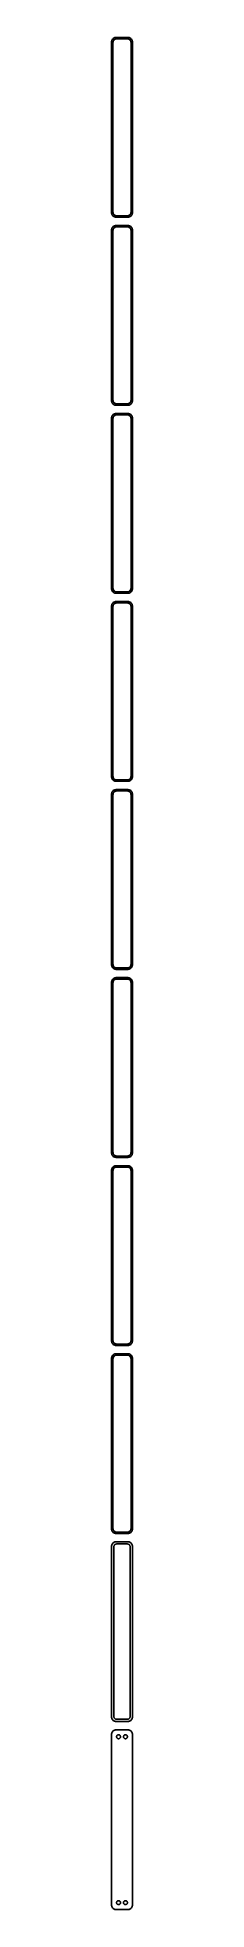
# Model space of a CAD drawing. Header units: metres. Extents: x -11 to 11, y 1943 to 3973.
import ezdxf

# ---------------------------------------------------------------- set-up
doc = ezdxf.new("R2010")
doc.units = ezdxf.units.M

msp = doc.modelspace()

# ---------------------------------------------------------------- linework, layer by layer
for p, q in [((-11.2106, 3969.13), (-11.25, 3968.5)), ((-11.25, 3968.5), (-11.25, 3783.5)), ((-11.0929, 3969.74), (-11.2106, 3969.13)), ((-10.8989, 3970.34), (-11.0929, 3969.74)), ((-10.6315, 3970.91), (-10.8989, 3970.34)), ((-10.2951, 3971.44), (-10.6315, 3970.91)), ((-9.89484, 3971.92), (-10.2951, 3971.44)), ((-9.43712, 3972.35), (-9.89484, 3971.92)), ((-9.75, 3968), (-9.71844, 3968.5)), ((-9.75, 3784), (-9.75, 3968)), ((-9.71844, 3968.5), (-9.62433, 3968.99)), ((-9.62433, 3968.99), (-9.4691, 3969.47)), ((-9.4691, 3969.47), (-9.25522, 3969.93)), ((-8.92912, 3972.72), (-9.43712, 3972.35)), ((-9.25522, 3969.93), (-8.98605, 3970.35)), ((-8.98605, 3970.35), (-8.66586, 3970.74)), ((-8.37889, 3973.02), (-8.92912, 3972.72)), ((-8.66586, 3970.74), (-8.29968, 3971.08)), ((-7.79507, 3973.26), (-8.37889, 3973.02)), ((-8.29968, 3971.08), (-7.8933, 3971.38)), ((-7.8933, 3971.38), (-7.45311, 3971.62)), ((-7.1869, 3973.41), (-7.79507, 3973.26)), ((-7.45311, 3971.62), (-6.98605, 3971.8)), ((-6.56395, 3973.49), (-7.1869, 3973.41)), ((-6.98605, 3971.8), (-6.49951, 3971.93)), ((6.56395, 3973.49), (-6.56395, 3973.49)), ((-6.49951, 3971.93), (-6.00116, 3971.99)), ((-6.00116, 3971.99), (6.00116, 3971.99)), ((6.00116, 3971.99), (6.49951, 3971.93)), ((6.49951, 3971.93), (6.98605, 3971.8)), ((7.1869, 3973.41), (6.56395, 3973.49)), ((6.98605, 3971.8), (7.45311, 3971.62)), ((7.79507, 3973.26), (7.1869, 3973.41)), ((7.45311, 3971.62), (7.8933, 3971.38)), ((8.37889, 3973.02), (7.79507, 3973.26)), ((7.8933, 3971.38), (8.29968, 3971.08)), ((8.29968, 3971.08), (8.66586, 3970.74)), ((8.92912, 3972.72), (8.37889, 3973.02)), ((8.66586, 3970.74), (8.98605, 3970.35)), ((9.43712, 3972.35), (8.92912, 3972.72)), ((8.98605, 3970.35), (9.25522, 3969.93)), ((9.25522, 3969.93), (9.4691, 3969.47)), ((9.89484, 3971.92), (9.43712, 3972.35)), ((9.4691, 3969.47), (9.62433, 3968.99)), ((9.62433, 3968.99), (9.71844, 3968.5)), ((9.71844, 3968.5), (9.75, 3968)), ((9.75, 3968), (9.75, 3784)), ((10.2951, 3971.44), (9.89484, 3971.92)), ((10.6315, 3970.91), (10.2951, 3971.44)), ((10.8989, 3970.34), (10.6315, 3970.91)), ((11.0929, 3969.74), (10.8989, 3970.34)), ((11.2106, 3969.13), (11.0929, 3969.74)), ((11.25, 3968.5), (11.2106, 3969.13)), ((11.25, 3783.5), (11.25, 3968.5)), ((-11.25, 3783.5), (-11.2106, 3782.87)), ((-11.2106, 3782.87), (-11.0929, 3782.26)), ((-11.0929, 3782.26), (-10.8989, 3781.66)), ((-10.8989, 3781.66), (-10.6315, 3781.09)), ((-10.6315, 3781.09), (-10.2951, 3780.56)), ((-10.2951, 3780.56), (-9.89484, 3780.08)), ((-9.89484, 3780.08), (-9.43712, 3779.65)), ((-9.71844, 3783.5), (-9.75, 3784)), ((-9.62433, 3783.01), (-9.71844, 3783.5)), ((-9.4691, 3782.53), (-9.62433, 3783.01)), ((-9.25522, 3782.07), (-9.4691, 3782.53)), ((-9.43712, 3779.65), (-8.92912, 3779.28)), ((-8.98605, 3781.65), (-9.25522, 3782.07)), ((-8.66586, 3781.26), (-8.98605, 3781.65)), ((-8.92912, 3779.28), (-8.37889, 3778.98)), ((-8.29968, 3780.92), (-8.66586, 3781.26)), ((-8.37889, 3778.98), (-7.79507, 3778.74)), ((-7.8933, 3780.62), (-8.29968, 3780.92)), ((-7.45311, 3780.38), (-7.8933, 3780.62)), ((-7.79507, 3778.74), (-7.1869, 3778.59)), ((-6.98605, 3780.2), (-7.45311, 3780.38)), ((-7.1869, 3778.59), (-6.56395, 3778.51)), ((-6.49951, 3780.07), (-6.98605, 3780.2)), ((-6.56395, 3778.51), (6.56395, 3778.51)), ((-6.00116, 3780.01), (-6.49951, 3780.07)), ((6.00116, 3780.01), (-6.00116, 3780.01)), ((6.49951, 3780.07), (6.00116, 3780.01)), ((6.98605, 3780.2), (6.49951, 3780.07)), ((6.56395, 3778.51), (7.1869, 3778.59)), ((7.45311, 3780.38), (6.98605, 3780.2)), ((7.1869, 3778.59), (7.79507, 3778.74)), ((7.8933, 3780.62), (7.45311, 3780.38)), ((7.79507, 3778.74), (8.37889, 3778.98)), ((8.29968, 3780.92), (7.8933, 3780.62)), ((8.66586, 3781.26), (8.29968, 3780.92)), ((8.37889, 3778.98), (8.92912, 3779.28)), ((8.98605, 3781.65), (8.66586, 3781.26)), ((8.92912, 3779.28), (9.43712, 3779.65)), ((9.25522, 3782.07), (8.98605, 3781.65)), ((9.4691, 3782.53), (9.25522, 3782.07)), ((9.43712, 3779.65), (9.89484, 3780.08)), ((9.62433, 3783.01), (9.4691, 3782.53)), ((9.71844, 3783.5), (9.62433, 3783.01)), ((9.75, 3784), (9.71844, 3783.5)), ((9.89484, 3780.08), (10.2951, 3780.56)), ((10.2951, 3780.56), (10.6315, 3781.09)), ((10.6315, 3781.09), (10.8989, 3781.66)), ((10.8989, 3781.66), (11.0929, 3782.26)), ((11.0929, 3782.26), (11.2106, 3782.87)), ((11.2106, 3782.87), (11.25, 3783.5)), ((-11.2106, 3765.13), (-11.25, 3764.5)), ((-11.25, 3764.5), (-11.25, 3579.5)), ((-11.0929, 3765.74), (-11.2106, 3765.13)), ((-10.8989, 3766.34), (-11.0929, 3765.74)), ((-10.6315, 3766.91), (-10.8989, 3766.34)), ((-10.2951, 3767.44), (-10.6315, 3766.91)), ((-9.89484, 3767.92), (-10.2951, 3767.44)), ((-9.43712, 3768.35), (-9.89484, 3767.92)), ((-9.75, 3764), (-9.71844, 3764.5)), ((-9.75, 3580), (-9.75, 3764)), ((-9.71844, 3764.5), (-9.62433, 3764.99)), ((-9.62433, 3764.99), (-9.4691, 3765.47)), ((-9.4691, 3765.47), (-9.25522, 3765.93)), ((-8.92912, 3768.72), (-9.43712, 3768.35)), ((-9.25522, 3765.93), (-8.98605, 3766.35)), ((-8.98605, 3766.35), (-8.66586, 3766.74)), ((-8.37889, 3769.02), (-8.92912, 3768.72)), ((-8.66586, 3766.74), (-8.29968, 3767.08)), ((-7.79507, 3769.26), (-8.37889, 3769.02)), ((-8.29968, 3767.08), (-7.8933, 3767.38)), ((-7.8933, 3767.38), (-7.45311, 3767.62)), ((-7.1869, 3769.41), (-7.79507, 3769.26)), ((-7.45311, 3767.62), (-6.98605, 3767.8)), ((-6.56395, 3769.49), (-7.1869, 3769.41)), ((-6.98605, 3767.8), (-6.49951, 3767.93)), ((6.56395, 3769.49), (-6.56395, 3769.49)), ((-6.49951, 3767.93), (-6.00116, 3767.99)), ((-6.00116, 3767.99), (6.00116, 3767.99)), ((6.00116, 3767.99), (6.49951, 3767.93)), ((6.49951, 3767.93), (6.98605, 3767.8)), ((7.1869, 3769.41), (6.56395, 3769.49)), ((6.98605, 3767.8), (7.45311, 3767.62)), ((7.79507, 3769.26), (7.1869, 3769.41)), ((7.45311, 3767.62), (7.8933, 3767.38)), ((8.37889, 3769.02), (7.79507, 3769.26)), ((7.8933, 3767.38), (8.29968, 3767.08)), ((8.29968, 3767.08), (8.66586, 3766.74)), ((8.92912, 3768.72), (8.37889, 3769.02)), ((8.66586, 3766.74), (8.98605, 3766.35)), ((9.43712, 3768.35), (8.92912, 3768.72)), ((8.98605, 3766.35), (9.25522, 3765.93)), ((9.25522, 3765.93), (9.4691, 3765.47)), ((9.89484, 3767.92), (9.43712, 3768.35)), ((9.4691, 3765.47), (9.62433, 3764.99)), ((9.62433, 3764.99), (9.71844, 3764.5)), ((9.71844, 3764.5), (9.75, 3764)), ((9.75, 3764), (9.75, 3580)), ((10.2951, 3767.44), (9.89484, 3767.92)), ((10.6315, 3766.91), (10.2951, 3767.44)), ((10.8989, 3766.34), (10.6315, 3766.91)), ((11.0929, 3765.74), (10.8989, 3766.34)), ((11.2106, 3765.13), (11.0929, 3765.74)), ((11.25, 3764.5), (11.2106, 3765.13)), ((11.25, 3579.5), (11.25, 3764.5)), ((-11.25, 3579.5), (-11.2106, 3578.87)), ((-11.2106, 3578.87), (-11.0929, 3578.26)), ((-11.0929, 3578.26), (-10.8989, 3577.66)), ((-10.8989, 3577.66), (-10.6315, 3577.09)), ((-10.6315, 3577.09), (-10.2951, 3576.56)), ((-10.2951, 3576.56), (-9.89484, 3576.08)), ((-9.89484, 3576.08), (-9.43712, 3575.65)), ((-9.71844, 3579.5), (-9.75, 3580)), ((-9.62433, 3579.01), (-9.71844, 3579.5)), ((-9.4691, 3578.53), (-9.62433, 3579.01)), ((-9.25522, 3578.07), (-9.4691, 3578.53)), ((-9.43712, 3575.65), (-8.92912, 3575.28)), ((-8.98605, 3577.65), (-9.25522, 3578.07)), ((-8.66586, 3577.26), (-8.98605, 3577.65)), ((-8.92912, 3575.28), (-8.37889, 3574.98)), ((-8.29968, 3576.92), (-8.66586, 3577.26)), ((-8.37889, 3574.98), (-7.79507, 3574.74)), ((-7.8933, 3576.62), (-8.29968, 3576.92)), ((-7.45311, 3576.38), (-7.8933, 3576.62)), ((-7.79507, 3574.74), (-7.1869, 3574.59)), ((-6.98605, 3576.2), (-7.45311, 3576.38)), ((-7.1869, 3574.59), (-6.56395, 3574.51)), ((-6.49951, 3576.07), (-6.98605, 3576.2)), ((-6.00116, 3576.01), (-6.49951, 3576.07)), ((6.00116, 3576.01), (-6.00116, 3576.01)), ((6.49951, 3576.07), (6.00116, 3576.01)), ((6.98605, 3576.2), (6.49951, 3576.07)), ((6.56395, 3574.51), (7.1869, 3574.59)), ((7.45311, 3576.38), (6.98605, 3576.2)), ((7.1869, 3574.59), (7.79507, 3574.74)), ((7.8933, 3576.62), (7.45311, 3576.38)), ((7.79507, 3574.74), (8.37889, 3574.98)), ((8.29968, 3576.92), (7.8933, 3576.62)), ((8.66586, 3577.26), (8.29968, 3576.92)), ((8.37889, 3574.98), (8.92912, 3575.28)), ((8.98605, 3577.65), (8.66586, 3577.26)), ((8.92912, 3575.28), (9.43712, 3575.65)), ((9.25522, 3578.07), (8.98605, 3577.65)), ((9.4691, 3578.53), (9.25522, 3578.07)), ((9.43712, 3575.65), (9.89484, 3576.08)), ((9.62433, 3579.01), (9.4691, 3578.53)), ((9.71844, 3579.5), (9.62433, 3579.01)), ((9.75, 3580), (9.71844, 3579.5)), ((9.89484, 3576.08), (10.2951, 3576.56)), ((10.2951, 3576.56), (10.6315, 3577.09)), ((10.6315, 3577.09), (10.8989, 3577.66)), ((10.8989, 3577.66), (11.0929, 3578.26)), ((11.0929, 3578.26), (11.2106, 3578.87)), ((11.2106, 3578.87), (11.25, 3579.5)), ((-11.2106, 3561.13), (-11.25, 3560.5)), ((-11.25, 3560.5), (-11.25, 3375.5)), ((-11.0929, 3561.74), (-11.2106, 3561.13)), ((-10.8989, 3562.34), (-11.0929, 3561.74)), ((-10.6315, 3562.91), (-10.8989, 3562.34)), ((-10.2951, 3563.44), (-10.6315, 3562.91)), ((-9.89484, 3563.92), (-10.2951, 3563.44)), ((-9.43712, 3564.35), (-9.89484, 3563.92)), ((-9.75, 3560), (-9.71844, 3560.5)), ((-9.75, 3376), (-9.75, 3560)), ((-9.71844, 3560.5), (-9.62433, 3560.99)), ((-9.62433, 3560.99), (-9.4691, 3561.47)), ((-9.4691, 3561.47), (-9.25522, 3561.93)), ((-8.92912, 3564.72), (-9.43712, 3564.35)), ((-9.25522, 3561.93), (-8.98605, 3562.35)), ((-8.98605, 3562.35), (-8.66586, 3562.74)), ((-8.37889, 3565.02), (-8.92912, 3564.72)), ((-8.66586, 3562.74), (-8.29968, 3563.08)), ((-7.79507, 3565.26), (-8.37889, 3565.02)), ((-8.29968, 3563.08), (-7.8933, 3563.38)), ((-7.8933, 3563.38), (-7.45311, 3563.62)), ((-7.1869, 3565.41), (-7.79507, 3565.26)), ((-7.45311, 3563.62), (-6.98605, 3563.8)), ((-6.56395, 3565.49), (-7.1869, 3565.41)), ((-6.98605, 3563.8), (-6.49951, 3563.93)), ((-6.56395, 3574.51), (6.56395, 3574.51)), ((6.56395, 3565.49), (-6.56395, 3565.49)), ((-6.49951, 3563.93), (-6.00116, 3563.99)), ((-6.00116, 3563.99), (6.00116, 3563.99)), ((6.00116, 3563.99), (6.49951, 3563.93)), ((6.49951, 3563.93), (6.98605, 3563.8)), ((7.1869, 3565.41), (6.56395, 3565.49)), ((6.98605, 3563.8), (7.45311, 3563.62)), ((7.79507, 3565.26), (7.1869, 3565.41)), ((7.45311, 3563.62), (7.8933, 3563.38)), ((8.37889, 3565.02), (7.79507, 3565.26)), ((7.8933, 3563.38), (8.29968, 3563.08)), ((8.29968, 3563.08), (8.66586, 3562.74)), ((8.92912, 3564.72), (8.37889, 3565.02)), ((8.66586, 3562.74), (8.98605, 3562.35)), ((9.43712, 3564.35), (8.92912, 3564.72)), ((8.98605, 3562.35), (9.25522, 3561.93)), ((9.25522, 3561.93), (9.4691, 3561.47)), ((9.89484, 3563.92), (9.43712, 3564.35)), ((9.4691, 3561.47), (9.62433, 3560.99)), ((9.62433, 3560.99), (9.71844, 3560.5)), ((9.71844, 3560.5), (9.75, 3560)), ((9.75, 3560), (9.75, 3376)), ((10.2951, 3563.44), (9.89484, 3563.92)), ((10.6315, 3562.91), (10.2951, 3563.44)), ((10.8989, 3562.34), (10.6315, 3562.91)), ((11.0929, 3561.74), (10.8989, 3562.34)), ((11.2106, 3561.13), (11.0929, 3561.74)), ((11.25, 3560.5), (11.2106, 3561.13)), ((11.25, 3375.5), (11.25, 3560.5)), ((-11.25, 3375.5), (-11.2106, 3374.87)), ((-11.2106, 3374.87), (-11.0929, 3374.26)), ((-11.0929, 3374.26), (-10.8989, 3373.66)), ((-10.8989, 3373.66), (-10.6315, 3373.09)), ((-10.6315, 3373.09), (-10.2951, 3372.56)), ((-10.2951, 3372.56), (-9.89484, 3372.08)), ((-9.89484, 3372.08), (-9.43712, 3371.65)), ((-9.71844, 3375.5), (-9.75, 3376)), ((-9.62433, 3375.01), (-9.71844, 3375.5)), ((-9.4691, 3374.53), (-9.62433, 3375.01)), ((-9.25522, 3374.07), (-9.4691, 3374.53)), ((-9.43712, 3371.65), (-8.92912, 3371.28)), ((-8.98605, 3373.65), (-9.25522, 3374.07)), ((-8.66586, 3373.26), (-8.98605, 3373.65)), ((-8.29968, 3372.92), (-8.66586, 3373.26)), ((-7.8933, 3372.62), (-8.29968, 3372.92)), ((-7.45311, 3372.38), (-7.8933, 3372.62)), ((-6.98605, 3372.2), (-7.45311, 3372.38)), ((-6.49951, 3372.07), (-6.98605, 3372.2)), ((-6.00116, 3372.01), (-6.49951, 3372.07)), ((6.00116, 3372.01), (-6.00116, 3372.01)), ((6.49951, 3372.07), (6.00116, 3372.01)), ((6.98605, 3372.2), (6.49951, 3372.07)), ((7.45311, 3372.38), (6.98605, 3372.2)), ((7.8933, 3372.62), (7.45311, 3372.38)), ((8.29968, 3372.92), (7.8933, 3372.62)), ((8.66586, 3373.26), (8.29968, 3372.92)), ((8.98605, 3373.65), (8.66586, 3373.26)), ((8.92912, 3371.28), (9.43712, 3371.65)), ((9.25522, 3374.07), (8.98605, 3373.65)), ((9.4691, 3374.53), (9.25522, 3374.07)), ((9.43712, 3371.65), (9.89484, 3372.08)), ((9.62433, 3375.01), (9.4691, 3374.53)), ((9.71844, 3375.5), (9.62433, 3375.01)), ((9.75, 3376), (9.71844, 3375.5)), ((9.89484, 3372.08), (10.2951, 3372.56)), ((10.2951, 3372.56), (10.6315, 3373.09)), ((10.6315, 3373.09), (10.8989, 3373.66)), ((10.8989, 3373.66), (11.0929, 3374.26)), ((11.0929, 3374.26), (11.2106, 3374.87)), ((11.2106, 3374.87), (11.25, 3375.5)), ((-11.2106, 3357.13), (-11.25, 3356.5)), ((-11.25, 3356.5), (-11.25, 3171.5)), ((-11.0929, 3357.74), (-11.2106, 3357.13)), ((-10.8989, 3358.34), (-11.0929, 3357.74)), ((-10.6315, 3358.91), (-10.8989, 3358.34)), ((-10.2951, 3359.44), (-10.6315, 3358.91)), ((-9.89484, 3359.92), (-10.2951, 3359.44)), ((-9.43712, 3360.35), (-9.89484, 3359.92)), ((-9.75, 3356), (-9.71844, 3356.5)), ((-9.75, 3172), (-9.75, 3356)), ((-9.71844, 3356.5), (-9.62433, 3356.99)), ((-9.62433, 3356.99), (-9.4691, 3357.47)), ((-9.4691, 3357.47), (-9.25522, 3357.93)), ((-8.92912, 3360.72), (-9.43712, 3360.35)), ((-9.25522, 3357.93), (-8.98605, 3358.35)), ((-8.98605, 3358.35), (-8.66586, 3358.74)), ((-8.92912, 3371.28), (-8.37889, 3370.98)), ((-8.37889, 3361.02), (-8.92912, 3360.72)), ((-8.66586, 3358.74), (-8.29968, 3359.08)), ((-8.37889, 3370.98), (-7.79507, 3370.74)), ((-7.79507, 3361.26), (-8.37889, 3361.02)), ((-8.29968, 3359.08), (-7.8933, 3359.38)), ((-7.8933, 3359.38), (-7.45311, 3359.62)), ((-7.79507, 3370.74), (-7.1869, 3370.59)), ((-7.1869, 3361.41), (-7.79507, 3361.26)), ((-7.45311, 3359.62), (-6.98605, 3359.8)), ((-7.1869, 3370.59), (-6.56395, 3370.51)), ((-6.56395, 3361.49), (-7.1869, 3361.41)), ((-6.98605, 3359.8), (-6.49951, 3359.93)), ((-6.56395, 3370.51), (6.56395, 3370.51)), ((6.56395, 3361.49), (-6.56395, 3361.49)), ((-6.49951, 3359.93), (-6.00116, 3359.99)), ((-6.00116, 3359.99), (6.00116, 3359.99)), ((6.00116, 3359.99), (6.49951, 3359.93)), ((6.49951, 3359.93), (6.98605, 3359.8)), ((6.56395, 3370.51), (7.1869, 3370.59)), ((7.1869, 3361.41), (6.56395, 3361.49)), ((6.98605, 3359.8), (7.45311, 3359.62)), ((7.1869, 3370.59), (7.79507, 3370.74)), ((7.79507, 3361.26), (7.1869, 3361.41)), ((7.45311, 3359.62), (7.8933, 3359.38)), ((7.79507, 3370.74), (8.37889, 3370.98)), ((8.37889, 3361.02), (7.79507, 3361.26)), ((7.8933, 3359.38), (8.29968, 3359.08)), ((8.29968, 3359.08), (8.66586, 3358.74)), ((8.37889, 3370.98), (8.92912, 3371.28)), ((8.92912, 3360.72), (8.37889, 3361.02)), ((8.66586, 3358.74), (8.98605, 3358.35)), ((9.43712, 3360.35), (8.92912, 3360.72)), ((8.98605, 3358.35), (9.25522, 3357.93)), ((9.25522, 3357.93), (9.4691, 3357.47)), ((9.89484, 3359.92), (9.43712, 3360.35)), ((9.4691, 3357.47), (9.62433, 3356.99)), ((9.62433, 3356.99), (9.71844, 3356.5)), ((9.71844, 3356.5), (9.75, 3356)), ((9.75, 3356), (9.75, 3172)), ((10.2951, 3359.44), (9.89484, 3359.92)), ((10.6315, 3358.91), (10.2951, 3359.44)), ((10.8989, 3358.34), (10.6315, 3358.91)), ((11.0929, 3357.74), (10.8989, 3358.34)), ((11.2106, 3357.13), (11.0929, 3357.74)), ((11.25, 3356.5), (11.2106, 3357.13)), ((11.25, 3171.5), (11.25, 3356.5)), ((-11.25, 3171.5), (-11.2106, 3170.87)), ((-11.2106, 3170.87), (-11.0929, 3170.26)), ((-11.0929, 3170.26), (-10.8989, 3169.66)), ((-10.8989, 3169.66), (-10.6315, 3169.09)), ((-10.6315, 3169.09), (-10.2951, 3168.56)), ((-10.2951, 3168.56), (-9.89484, 3168.08)), ((-9.71844, 3171.5), (-9.75, 3172)), ((-9.62433, 3171.01), (-9.71844, 3171.5)), ((-9.4691, 3170.53), (-9.62433, 3171.01)), ((-9.25522, 3170.07), (-9.4691, 3170.53)), ((-8.98605, 3169.65), (-9.25522, 3170.07)), ((-8.66586, 3169.26), (-8.98605, 3169.65)), ((-8.29968, 3168.92), (-8.66586, 3169.26)), ((-7.8933, 3168.62), (-8.29968, 3168.92)), ((-7.45311, 3168.38), (-7.8933, 3168.62)), ((-6.98605, 3168.2), (-7.45311, 3168.38)), ((7.45311, 3168.38), (6.98605, 3168.2)), ((7.8933, 3168.62), (7.45311, 3168.38)), ((8.29968, 3168.92), (7.8933, 3168.62)), ((8.66586, 3169.26), (8.29968, 3168.92)), ((8.98605, 3169.65), (8.66586, 3169.26)), ((9.25522, 3170.07), (8.98605, 3169.65)), ((9.4691, 3170.53), (9.25522, 3170.07)), ((9.62433, 3171.01), (9.4691, 3170.53)), ((9.71844, 3171.5), (9.62433, 3171.01)), ((9.75, 3172), (9.71844, 3171.5)), ((9.89484, 3168.08), (10.2951, 3168.56)), ((10.2951, 3168.56), (10.6315, 3169.09)), ((10.6315, 3169.09), (10.8989, 3169.66)), ((10.8989, 3169.66), (11.0929, 3170.26)), ((11.0929, 3170.26), (11.2106, 3170.87)), ((11.2106, 3170.87), (11.25, 3171.5)), ((-11.2106, 3153.13), (-11.25, 3152.5)), ((-11.25, 3152.5), (-11.25, 2967.5)), ((-11.0929, 3153.74), (-11.2106, 3153.13)), ((-10.8989, 3154.34), (-11.0929, 3153.74)), ((-10.6315, 3154.91), (-10.8989, 3154.34)), ((-10.2951, 3155.44), (-10.6315, 3154.91)), ((-9.89484, 3155.92), (-10.2951, 3155.44)), ((-9.89484, 3168.08), (-9.43712, 3167.65)), ((-9.43712, 3156.35), (-9.89484, 3155.92)), ((-9.75, 3152), (-9.71844, 3152.5)), ((-9.75, 2968), (-9.75, 3152)), ((-9.71844, 3152.5), (-9.62433, 3152.99)), ((-9.62433, 3152.99), (-9.4691, 3153.47)), ((-9.4691, 3153.47), (-9.25522, 3153.93)), ((-9.43712, 3167.65), (-8.92912, 3167.28)), ((-8.92912, 3156.72), (-9.43712, 3156.35)), ((-9.25522, 3153.93), (-8.98605, 3154.35)), ((-8.98605, 3154.35), (-8.66586, 3154.74)), ((-8.92912, 3167.28), (-8.37889, 3166.98)), ((-8.37889, 3157.02), (-8.92912, 3156.72)), ((-8.66586, 3154.74), (-8.29968, 3155.08)), ((-8.37889, 3166.98), (-7.79507, 3166.74)), ((-7.79507, 3157.26), (-8.37889, 3157.02)), ((-8.29968, 3155.08), (-7.8933, 3155.38)), ((-7.8933, 3155.38), (-7.45311, 3155.62)), ((-7.79507, 3166.74), (-7.1869, 3166.59)), ((-7.1869, 3157.41), (-7.79507, 3157.26)), ((-7.45311, 3155.62), (-6.98605, 3155.8)), ((-7.1869, 3166.59), (-6.56395, 3166.51)), ((-6.56395, 3157.49), (-7.1869, 3157.41)), ((-6.49951, 3168.07), (-6.98605, 3168.2)), ((-6.98605, 3155.8), (-6.49951, 3155.93)), ((-6.56395, 3166.51), (6.56395, 3166.51)), ((6.56395, 3157.49), (-6.56395, 3157.49)), ((-6.00116, 3168.01), (-6.49951, 3168.07)), ((-6.49951, 3155.93), (-6.00116, 3155.99)), ((6.00116, 3168.01), (-6.00116, 3168.01)), ((-6.00116, 3155.99), (6.00116, 3155.99)), ((6.49951, 3168.07), (6.00116, 3168.01)), ((6.00116, 3155.99), (6.49951, 3155.93)), ((6.98605, 3168.2), (6.49951, 3168.07)), ((6.49951, 3155.93), (6.98605, 3155.8)), ((6.56395, 3166.51), (7.1869, 3166.59)), ((7.1869, 3157.41), (6.56395, 3157.49)), ((6.98605, 3155.8), (7.45311, 3155.62)), ((7.1869, 3166.59), (7.79507, 3166.74)), ((7.79507, 3157.26), (7.1869, 3157.41)), ((7.45311, 3155.62), (7.8933, 3155.38)), ((7.79507, 3166.74), (8.37889, 3166.98)), ((8.37889, 3157.02), (7.79507, 3157.26)), ((7.8933, 3155.38), (8.29968, 3155.08)), ((8.29968, 3155.08), (8.66586, 3154.74)), ((8.37889, 3166.98), (8.92912, 3167.28)), ((8.92912, 3156.72), (8.37889, 3157.02)), ((8.66586, 3154.74), (8.98605, 3154.35)), ((8.92912, 3167.28), (9.43712, 3167.65)), ((9.43712, 3156.35), (8.92912, 3156.72)), ((8.98605, 3154.35), (9.25522, 3153.93)), ((9.25522, 3153.93), (9.4691, 3153.47)), ((9.43712, 3167.65), (9.89484, 3168.08)), ((9.89484, 3155.92), (9.43712, 3156.35)), ((9.4691, 3153.47), (9.62433, 3152.99)), ((9.62433, 3152.99), (9.71844, 3152.5)), ((9.71844, 3152.5), (9.75, 3152)), ((9.75, 3152), (9.75, 2968)), ((10.2951, 3155.44), (9.89484, 3155.92)), ((10.6315, 3154.91), (10.2951, 3155.44)), ((10.8989, 3154.34), (10.6315, 3154.91)), ((11.0929, 3153.74), (10.8989, 3154.34)), ((11.2106, 3153.13), (11.0929, 3153.74)), ((11.25, 3152.5), (11.2106, 3153.13)), ((11.25, 2967.5), (11.25, 3152.5)), ((-11.25, 2967.5), (-11.2106, 2966.87)), ((-11.2106, 2966.87), (-11.0929, 2966.26)), ((-11.0929, 2966.26), (-10.8989, 2965.66)), ((-10.8989, 2965.66), (-10.6315, 2965.09)), ((-9.71844, 2967.5), (-9.75, 2968)), ((-9.62433, 2967.01), (-9.71844, 2967.5)), ((-9.4691, 2966.53), (-9.62433, 2967.01)), ((-9.25522, 2966.07), (-9.4691, 2966.53)), ((-8.98605, 2965.65), (-9.25522, 2966.07)), ((-8.66586, 2965.26), (-8.98605, 2965.65)), ((-8.29968, 2964.92), (-8.66586, 2965.26)), ((8.66586, 2965.26), (8.29968, 2964.92)), ((8.98605, 2965.65), (8.66586, 2965.26)), ((9.25522, 2966.07), (8.98605, 2965.65)), ((9.4691, 2966.53), (9.25522, 2966.07)), ((9.62433, 2967.01), (9.4691, 2966.53)), ((9.71844, 2967.5), (9.62433, 2967.01)), ((9.75, 2968), (9.71844, 2967.5)), ((10.6315, 2965.09), (10.8989, 2965.66)), ((10.8989, 2965.66), (11.0929, 2966.26)), ((11.0929, 2966.26), (11.2106, 2966.87)), ((11.2106, 2966.87), (11.25, 2967.5)), ((-11.2106, 2949.13), (-11.25, 2948.5)), ((-11.25, 2948.5), (-11.25, 2763.5)), ((-11.0929, 2949.74), (-11.2106, 2949.13)), ((-10.8989, 2950.34), (-11.0929, 2949.74)), ((-10.6315, 2950.91), (-10.8989, 2950.34)), ((-10.6315, 2965.09), (-10.2951, 2964.56)), ((-10.2951, 2951.44), (-10.6315, 2950.91)), ((-10.2951, 2964.56), (-9.89484, 2964.08)), ((-9.89484, 2951.92), (-10.2951, 2951.44)), ((-9.89484, 2964.08), (-9.43712, 2963.65)), ((-9.43712, 2952.35), (-9.89484, 2951.92)), ((-9.75, 2948), (-9.71844, 2948.5)), ((-9.75, 2764), (-9.75, 2948)), ((-9.71844, 2948.5), (-9.62433, 2948.99)), ((-9.62433, 2948.99), (-9.4691, 2949.47)), ((-9.4691, 2949.47), (-9.25522, 2949.93)), ((-9.43712, 2963.65), (-8.92912, 2963.28)), ((-8.92912, 2952.72), (-9.43712, 2952.35)), ((-9.25522, 2949.93), (-8.98605, 2950.35)), ((-8.98605, 2950.35), (-8.66586, 2950.74)), ((-8.92912, 2963.28), (-8.37889, 2962.98)), ((-8.37889, 2953.02), (-8.92912, 2952.72)), ((-8.66586, 2950.74), (-8.29968, 2951.08)), ((-8.37889, 2962.98), (-7.79507, 2962.74)), ((-7.79507, 2953.26), (-8.37889, 2953.02)), ((-7.8933, 2964.62), (-8.29968, 2964.92)), ((-8.29968, 2951.08), (-7.8933, 2951.38)), ((-7.45311, 2964.38), (-7.8933, 2964.62)), ((-7.8933, 2951.38), (-7.45311, 2951.62)), ((-7.79507, 2962.74), (-7.1869, 2962.59)), ((-7.1869, 2953.41), (-7.79507, 2953.26)), ((-6.98605, 2964.2), (-7.45311, 2964.38)), ((-7.45311, 2951.62), (-6.98605, 2951.8)), ((-7.1869, 2962.59), (-6.56395, 2962.51)), ((-6.56395, 2953.49), (-7.1869, 2953.41)), ((-6.49951, 2964.07), (-6.98605, 2964.2)), ((-6.98605, 2951.8), (-6.49951, 2951.93)), ((-6.56395, 2962.51), (6.56395, 2962.51)), ((6.56395, 2953.49), (-6.56395, 2953.49)), ((-6.00116, 2964.01), (-6.49951, 2964.07)), ((-6.49951, 2951.93), (-6.00116, 2951.99)), ((6.00116, 2964.01), (-6.00116, 2964.01)), ((-6.00116, 2951.99), (6.00116, 2951.99)), ((6.49951, 2964.07), (6.00116, 2964.01)), ((6.00116, 2951.99), (6.49951, 2951.93)), ((6.98605, 2964.2), (6.49951, 2964.07)), ((6.49951, 2951.93), (6.98605, 2951.8)), ((6.56395, 2962.51), (7.1869, 2962.59)), ((7.1869, 2953.41), (6.56395, 2953.49)), ((7.45311, 2964.38), (6.98605, 2964.2)), ((6.98605, 2951.8), (7.45311, 2951.62)), ((7.1869, 2962.59), (7.79507, 2962.74)), ((7.79507, 2953.26), (7.1869, 2953.41)), ((7.8933, 2964.62), (7.45311, 2964.38)), ((7.45311, 2951.62), (7.8933, 2951.38)), ((7.79507, 2962.74), (8.37889, 2962.98)), ((8.37889, 2953.02), (7.79507, 2953.26)), ((8.29968, 2964.92), (7.8933, 2964.62)), ((7.8933, 2951.38), (8.29968, 2951.08)), ((8.29968, 2951.08), (8.66586, 2950.74)), ((8.37889, 2962.98), (8.92912, 2963.28)), ((8.92912, 2952.72), (8.37889, 2953.02)), ((8.66586, 2950.74), (8.98605, 2950.35)), ((8.92912, 2963.28), (9.43712, 2963.65)), ((9.43712, 2952.35), (8.92912, 2952.72)), ((8.98605, 2950.35), (9.25522, 2949.93)), ((9.25522, 2949.93), (9.4691, 2949.47)), ((9.43712, 2963.65), (9.89484, 2964.08)), ((9.89484, 2951.92), (9.43712, 2952.35)), ((9.4691, 2949.47), (9.62433, 2948.99)), ((9.62433, 2948.99), (9.71844, 2948.5)), ((9.71844, 2948.5), (9.75, 2948)), ((9.75, 2948), (9.75, 2764)), ((9.89484, 2964.08), (10.2951, 2964.56)), ((10.2951, 2951.44), (9.89484, 2951.92)), ((10.2951, 2964.56), (10.6315, 2965.09)), ((10.6315, 2950.91), (10.2951, 2951.44)), ((10.8989, 2950.34), (10.6315, 2950.91)), ((11.0929, 2949.74), (10.8989, 2950.34)), ((11.2106, 2949.13), (11.0929, 2949.74)), ((11.25, 2948.5), (11.2106, 2949.13)), ((11.25, 2763.5), (11.25, 2948.5)), ((-11.25, 2763.5), (-11.2106, 2762.87)), ((-11.2106, 2762.87), (-11.0929, 2762.26)), ((-11.0929, 2762.26), (-10.8989, 2761.66)), ((-9.71844, 2763.5), (-9.75, 2764)), ((-9.62433, 2763.01), (-9.71844, 2763.5)), ((-9.4691, 2762.53), (-9.62433, 2763.01)), ((-9.25522, 2762.07), (-9.4691, 2762.53)), ((9.4691, 2762.53), (9.25522, 2762.07)), ((9.62433, 2763.01), (9.4691, 2762.53)), ((9.71844, 2763.5), (9.62433, 2763.01)), ((9.75, 2764), (9.71844, 2763.5)), ((10.8989, 2761.66), (11.0929, 2762.26)), ((11.0929, 2762.26), (11.2106, 2762.87)), ((11.2106, 2762.87), (11.25, 2763.5)), ((-11.2106, 2745.13), (-11.25, 2744.5)), ((-11.25, 2744.5), (-11.25, 2559.5)), ((-11.0929, 2745.74), (-11.2106, 2745.13)), ((-10.8989, 2746.34), (-11.0929, 2745.74)), ((-10.8989, 2761.66), (-10.6315, 2761.09)), ((-10.6315, 2746.91), (-10.8989, 2746.34)), ((-10.6315, 2761.09), (-10.2951, 2760.56)), ((-10.2951, 2747.44), (-10.6315, 2746.91)), ((-10.2951, 2760.56), (-9.89484, 2760.08)), ((-9.89484, 2747.92), (-10.2951, 2747.44)), ((-9.89484, 2760.08), (-9.43712, 2759.65)), ((-9.43712, 2748.35), (-9.89484, 2747.92)), ((-9.75, 2744), (-9.71844, 2744.5)), ((-9.75, 2560), (-9.75, 2744)), ((-9.71844, 2744.5), (-9.62433, 2744.99)), ((-9.62433, 2744.99), (-9.4691, 2745.47)), ((-9.4691, 2745.47), (-9.25522, 2745.93)), ((-9.43712, 2759.65), (-8.92912, 2759.28)), ((-8.92912, 2748.72), (-9.43712, 2748.35)), ((-8.98605, 2761.65), (-9.25522, 2762.07)), ((-9.25522, 2745.93), (-8.98605, 2746.35)), ((-8.66586, 2761.26), (-8.98605, 2761.65)), ((-8.98605, 2746.35), (-8.66586, 2746.74)), ((-8.92912, 2759.28), (-8.37889, 2758.98)), ((-8.37889, 2749.02), (-8.92912, 2748.72)), ((-8.29968, 2760.92), (-8.66586, 2761.26)), ((-8.66586, 2746.74), (-8.29968, 2747.08)), ((-8.37889, 2758.98), (-7.79507, 2758.74)), ((-7.79507, 2749.26), (-8.37889, 2749.02)), ((-7.8933, 2760.62), (-8.29968, 2760.92)), ((-8.29968, 2747.08), (-7.8933, 2747.38)), ((-7.45311, 2760.38), (-7.8933, 2760.62)), ((-7.8933, 2747.38), (-7.45311, 2747.62)), ((-7.79507, 2758.74), (-7.1869, 2758.59)), ((-7.1869, 2749.41), (-7.79507, 2749.26)), ((-6.98605, 2760.2), (-7.45311, 2760.38)), ((-7.45311, 2747.62), (-6.98605, 2747.8)), ((-7.1869, 2758.59), (-6.56395, 2758.51)), ((-6.56395, 2749.49), (-7.1869, 2749.41)), ((-6.49951, 2760.07), (-6.98605, 2760.2)), ((-6.98605, 2747.8), (-6.49951, 2747.93)), ((-6.56395, 2758.51), (6.56395, 2758.51)), ((6.56395, 2749.49), (-6.56395, 2749.49)), ((-6.00116, 2760.01), (-6.49951, 2760.07)), ((-6.49951, 2747.93), (-6.00116, 2747.99)), ((6.00116, 2760.01), (-6.00116, 2760.01)), ((-6.00116, 2747.99), (6.00116, 2747.99)), ((6.49951, 2760.07), (6.00116, 2760.01)), ((6.00116, 2747.99), (6.49951, 2747.93)), ((6.98605, 2760.2), (6.49951, 2760.07)), ((6.49951, 2747.93), (6.98605, 2747.8)), ((6.56395, 2758.51), (7.1869, 2758.59)), ((7.1869, 2749.41), (6.56395, 2749.49)), ((7.45311, 2760.38), (6.98605, 2760.2)), ((6.98605, 2747.8), (7.45311, 2747.62)), ((7.1869, 2758.59), (7.79507, 2758.74)), ((7.79507, 2749.26), (7.1869, 2749.41)), ((7.8933, 2760.62), (7.45311, 2760.38)), ((7.45311, 2747.62), (7.8933, 2747.38)), ((7.79507, 2758.74), (8.37889, 2758.98)), ((8.37889, 2749.02), (7.79507, 2749.26)), ((8.29968, 2760.92), (7.8933, 2760.62)), ((7.8933, 2747.38), (8.29968, 2747.08)), ((8.66586, 2761.26), (8.29968, 2760.92)), ((8.29968, 2747.08), (8.66586, 2746.74)), ((8.37889, 2758.98), (8.92912, 2759.28)), ((8.92912, 2748.72), (8.37889, 2749.02)), ((8.98605, 2761.65), (8.66586, 2761.26)), ((8.66586, 2746.74), (8.98605, 2746.35)), ((8.92912, 2759.28), (9.43712, 2759.65)), ((9.43712, 2748.35), (8.92912, 2748.72)), ((9.25522, 2762.07), (8.98605, 2761.65)), ((8.98605, 2746.35), (9.25522, 2745.93)), ((9.25522, 2745.93), (9.4691, 2745.47)), ((9.43712, 2759.65), (9.89484, 2760.08)), ((9.89484, 2747.92), (9.43712, 2748.35)), ((9.4691, 2745.47), (9.62433, 2744.99)), ((9.62433, 2744.99), (9.71844, 2744.5)), ((9.71844, 2744.5), (9.75, 2744)), ((9.75, 2744), (9.75, 2560)), ((9.89484, 2760.08), (10.2951, 2760.56)), ((10.2951, 2747.44), (9.89484, 2747.92)), ((10.2951, 2760.56), (10.6315, 2761.09)), ((10.6315, 2746.91), (10.2951, 2747.44)), ((10.6315, 2761.09), (10.8989, 2761.66)), ((10.8989, 2746.34), (10.6315, 2746.91)), ((11.0929, 2745.74), (10.8989, 2746.34)), ((11.2106, 2745.13), (11.0929, 2745.74)), ((11.25, 2744.5), (11.2106, 2745.13)), ((11.25, 2559.5), (11.25, 2744.5)), ((-11.25, 2559.5), (-11.2106, 2558.87)), ((-9.71844, 2559.5), (-9.75, 2560)), ((-9.62433, 2559.01), (-9.71844, 2559.5)), ((9.71844, 2559.5), (9.62433, 2559.01)), ((9.75, 2560), (9.71844, 2559.5)), ((11.2106, 2558.87), (11.25, 2559.5)), ((-11.2106, 2541.13), (-11.25, 2540.5)), ((-11.25, 2540.5), (-11.25, 2355.5)), ((-11.2106, 2558.87), (-11.0929, 2558.26)), ((-11.0929, 2541.74), (-11.2106, 2541.13)), ((-11.0929, 2558.26), (-10.8989, 2557.66)), ((-10.8989, 2542.34), (-11.0929, 2541.74)), ((-10.8989, 2557.66), (-10.6315, 2557.09)), ((-10.6315, 2542.91), (-10.8989, 2542.34)), ((-10.6315, 2557.09), (-10.2951, 2556.56)), ((-10.2951, 2543.44), (-10.6315, 2542.91)), ((-10.2951, 2556.56), (-9.89484, 2556.08)), ((-9.89484, 2543.92), (-10.2951, 2543.44)), ((-9.89484, 2556.08), (-9.43712, 2555.65)), ((-9.43712, 2544.35), (-9.89484, 2543.92)), ((-9.75, 2540), (-9.71844, 2540.5)), ((-9.75, 2356), (-9.75, 2540)), ((-9.71844, 2540.5), (-9.62433, 2540.99)), ((-9.4691, 2558.53), (-9.62433, 2559.01)), ((-9.62433, 2540.99), (-9.4691, 2541.47)), ((-9.25522, 2558.07), (-9.4691, 2558.53)), ((-9.4691, 2541.47), (-9.25522, 2541.93)), ((-9.43712, 2555.65), (-8.92912, 2555.28)), ((-8.92912, 2544.72), (-9.43712, 2544.35)), ((-8.98605, 2557.65), (-9.25522, 2558.07)), ((-9.25522, 2541.93), (-8.98605, 2542.35)), ((-8.66586, 2557.26), (-8.98605, 2557.65)), ((-8.98605, 2542.35), (-8.66586, 2542.74)), ((-8.92912, 2555.28), (-8.37889, 2554.98)), ((-8.37889, 2545.02), (-8.92912, 2544.72)), ((-8.29968, 2556.92), (-8.66586, 2557.26)), ((-8.66586, 2542.74), (-8.29968, 2543.08)), ((-8.37889, 2554.98), (-7.79507, 2554.74)), ((-7.79507, 2545.26), (-8.37889, 2545.02)), ((-7.8933, 2556.62), (-8.29968, 2556.92)), ((-8.29968, 2543.08), (-7.8933, 2543.38)), ((-7.45311, 2556.38), (-7.8933, 2556.62)), ((-7.8933, 2543.38), (-7.45311, 2543.62)), ((-7.79507, 2554.74), (-7.1869, 2554.59)), ((-7.1869, 2545.41), (-7.79507, 2545.26)), ((-6.98605, 2556.2), (-7.45311, 2556.38)), ((-7.45311, 2543.62), (-6.98605, 2543.8)), ((-7.1869, 2554.59), (-6.56395, 2554.51)), ((-6.56395, 2545.49), (-7.1869, 2545.41)), ((-6.49951, 2556.07), (-6.98605, 2556.2)), ((-6.98605, 2543.8), (-6.49951, 2543.93)), ((-6.56395, 2554.51), (6.56395, 2554.51)), ((6.56395, 2545.49), (-6.56395, 2545.49)), ((-6.00116, 2556.01), (-6.49951, 2556.07)), ((-6.49951, 2543.93), (-6.00116, 2543.99)), ((6.00116, 2556.01), (-6.00116, 2556.01)), ((-6.00116, 2543.99), (6.00116, 2543.99)), ((6.49951, 2556.07), (6.00116, 2556.01)), ((6.00116, 2543.99), (6.49951, 2543.93)), ((6.98605, 2556.2), (6.49951, 2556.07)), ((6.49951, 2543.93), (6.98605, 2543.8)), ((6.56395, 2554.51), (7.1869, 2554.59)), ((7.1869, 2545.41), (6.56395, 2545.49)), ((7.45311, 2556.38), (6.98605, 2556.2)), ((6.98605, 2543.8), (7.45311, 2543.62)), ((7.1869, 2554.59), (7.79507, 2554.74)), ((7.79507, 2545.26), (7.1869, 2545.41)), ((7.8933, 2556.62), (7.45311, 2556.38)), ((7.45311, 2543.62), (7.8933, 2543.38)), ((7.79507, 2554.74), (8.37889, 2554.98)), ((8.37889, 2545.02), (7.79507, 2545.26)), ((8.29968, 2556.92), (7.8933, 2556.62)), ((7.8933, 2543.38), (8.29968, 2543.08)), ((8.66586, 2557.26), (8.29968, 2556.92)), ((8.29968, 2543.08), (8.66586, 2542.74)), ((8.37889, 2554.98), (8.92912, 2555.28)), ((8.92912, 2544.72), (8.37889, 2545.02)), ((8.98605, 2557.65), (8.66586, 2557.26)), ((8.66586, 2542.74), (8.98605, 2542.35)), ((8.92912, 2555.28), (9.43712, 2555.65)), ((9.43712, 2544.35), (8.92912, 2544.72)), ((9.25522, 2558.07), (8.98605, 2557.65)), ((8.98605, 2542.35), (9.25522, 2541.93)), ((9.4691, 2558.53), (9.25522, 2558.07)), ((9.25522, 2541.93), (9.4691, 2541.47)), ((9.43712, 2555.65), (9.89484, 2556.08)), ((9.89484, 2543.92), (9.43712, 2544.35)), ((9.62433, 2559.01), (9.4691, 2558.53)), ((9.4691, 2541.47), (9.62433, 2540.99)), ((9.62433, 2540.99), (9.71844, 2540.5)), ((9.71844, 2540.5), (9.75, 2540)), ((9.75, 2540), (9.75, 2356)), ((9.89484, 2556.08), (10.2951, 2556.56)), ((10.2951, 2543.44), (9.89484, 2543.92)), ((10.2951, 2556.56), (10.6315, 2557.09)), ((10.6315, 2542.91), (10.2951, 2543.44)), ((10.6315, 2557.09), (10.8989, 2557.66)), ((10.8989, 2542.34), (10.6315, 2542.91)), ((10.8989, 2557.66), (11.0929, 2558.26)), ((11.0929, 2541.74), (10.8989, 2542.34)), ((11.0929, 2558.26), (11.2106, 2558.87)), ((11.2106, 2541.13), (11.0929, 2541.74)), ((11.25, 2540.5), (11.2106, 2541.13)), ((11.25, 2355.5), (11.25, 2540.5)), ((-9.71844, 2355.5), (-9.75, 2356)), ((9.75, 2356), (9.71844, 2355.5)), ((-11.25, 2355.5), (-11.2106, 2354.87)), ((-11.2106, 2337.13), (-11.25, 2336.5)), ((-11.25, 2336.5), (-11.25, 2151.5)), ((-11.2106, 2354.87), (-11.0929, 2354.26)), ((-11.0929, 2337.74), (-11.2106, 2337.13)), ((-11.0929, 2354.26), (-10.8989, 2353.66)), ((-10.8989, 2338.34), (-11.0929, 2337.74)), ((-10.8989, 2353.66), (-10.6315, 2353.09)), ((-10.6315, 2338.91), (-10.8989, 2338.34)), ((-10.6315, 2353.09), (-10.2951, 2352.56)), ((-10.2951, 2339.44), (-10.6315, 2338.91)), ((-10.2951, 2352.56), (-9.89484, 2352.08)), ((-9.89484, 2339.92), (-10.2951, 2339.44)), ((-9.89484, 2352.08), (-9.43712, 2351.65)), ((-9.43712, 2340.35), (-9.89484, 2339.92)), ((-9.62433, 2355.01), (-9.71844, 2355.5)), ((-9.4691, 2354.53), (-9.62433, 2355.01)), ((-9.25522, 2354.07), (-9.4691, 2354.53)), ((-9.43712, 2351.65), (-8.92912, 2351.28)), ((-8.92912, 2340.72), (-9.43712, 2340.35)), ((-8.98605, 2353.65), (-9.25522, 2354.07)), ((-8.66586, 2353.26), (-8.98605, 2353.65)), ((-8.92912, 2351.28), (-8.37889, 2350.98)), ((-8.37889, 2341.02), (-8.92912, 2340.72)), ((-8.86292, 2336), (-8.83836, 2336.39)), ((-8.86292, 2152), (-8.86292, 2336)), ((-8.83836, 2336.39), (-8.76512, 2336.77)), ((-8.76512, 2336.77), (-8.64432, 2337.15)), ((-8.29968, 2352.92), (-8.66586, 2353.26)), ((-8.64432, 2337.15), (-8.47786, 2337.5)), ((-8.47786, 2337.5), (-8.2684, 2337.83)), ((-8.37889, 2350.98), (-7.79507, 2350.74)), ((-7.79507, 2341.26), (-8.37889, 2341.02)), ((-7.8933, 2352.62), (-8.29968, 2352.92)), ((-8.2684, 2337.83), (-8.01921, 2338.13)), ((-8.01921, 2338.13), (-7.73424, 2338.4)), ((-7.45311, 2352.38), (-7.8933, 2352.62)), ((-7.79507, 2350.74), (-7.1869, 2350.59)), ((-7.1869, 2341.41), (-7.79507, 2341.26)), ((-7.73424, 2338.4), (-7.41798, 2338.63)), ((-6.98605, 2352.2), (-7.45311, 2352.38)), ((-7.41798, 2338.63), (-7.07541, 2338.82)), ((-7.1869, 2350.59), (-6.56395, 2350.51)), ((-6.56395, 2341.49), (-7.1869, 2341.41)), ((-7.07541, 2338.82), (-6.71194, 2338.96)), ((-6.49951, 2352.07), (-6.98605, 2352.2)), ((-6.71194, 2338.96), (-6.3333, 2339.06)), ((-6.56395, 2350.51), (6.56395, 2350.51)), ((6.56395, 2341.49), (-6.56395, 2341.49)), ((-6.00116, 2352.01), (-6.49951, 2352.07)), ((-6.3333, 2339.06), (-5.94545, 2339.11)), ((6.00116, 2352.01), (-6.00116, 2352.01)), ((-5.94545, 2339.11), (5.94545, 2339.11)), ((5.94545, 2339.11), (6.3333, 2339.06)), ((6.49951, 2352.07), (6.00116, 2352.01)), ((6.3333, 2339.06), (6.71194, 2338.96)), ((6.98605, 2352.2), (6.49951, 2352.07)), ((6.56395, 2350.51), (7.1869, 2350.59)), ((7.1869, 2341.41), (6.56395, 2341.49)), ((6.71194, 2338.96), (7.07541, 2338.82)), ((7.45311, 2352.38), (6.98605, 2352.2)), ((7.07541, 2338.82), (7.41798, 2338.63)), ((7.1869, 2350.59), (7.79507, 2350.74)), ((7.79507, 2341.26), (7.1869, 2341.41)), ((7.41798, 2338.63), (7.73424, 2338.4)), ((7.8933, 2352.62), (7.45311, 2352.38)), ((7.73424, 2338.4), (8.01921, 2338.13)), ((7.79507, 2350.74), (8.37889, 2350.98)), ((8.37889, 2341.02), (7.79507, 2341.26)), ((8.29968, 2352.92), (7.8933, 2352.62)), ((8.01921, 2338.13), (8.2684, 2337.83)), ((8.2684, 2337.83), (8.47786, 2337.5)), ((8.66586, 2353.26), (8.29968, 2352.92)), ((8.37889, 2350.98), (8.92912, 2351.28)), ((8.92912, 2340.72), (8.37889, 2341.02)), ((8.47786, 2337.5), (8.64432, 2337.15)), ((8.64432, 2337.15), (8.76512, 2336.77)), ((8.98605, 2353.65), (8.66586, 2353.26)), ((8.76512, 2336.77), (8.83836, 2336.39)), ((8.83836, 2336.39), (8.86292, 2336)), ((8.86292, 2336), (8.86292, 2152)), ((8.92912, 2351.28), (9.43712, 2351.65)), ((9.43712, 2340.35), (8.92912, 2340.72)), ((9.25522, 2354.07), (8.98605, 2353.65)), ((9.4691, 2354.53), (9.25522, 2354.07)), ((9.43712, 2351.65), (9.89484, 2352.08)), ((9.89484, 2339.92), (9.43712, 2340.35)), ((9.62433, 2355.01), (9.4691, 2354.53)), ((9.71844, 2355.5), (9.62433, 2355.01)), ((9.89484, 2352.08), (10.2951, 2352.56)), ((10.2951, 2339.44), (9.89484, 2339.92)), ((10.2951, 2352.56), (10.6315, 2353.09)), ((10.6315, 2338.91), (10.2951, 2339.44)), ((10.6315, 2353.09), (10.8989, 2353.66)), ((10.8989, 2338.34), (10.6315, 2338.91)), ((10.8989, 2353.66), (11.0929, 2354.26)), ((11.0929, 2337.74), (10.8989, 2338.34)), ((11.0929, 2354.26), (11.2106, 2354.87)), ((11.2106, 2337.13), (11.0929, 2337.74)), ((11.2106, 2354.87), (11.25, 2355.5)), ((11.25, 2336.5), (11.2106, 2337.13)), ((11.25, 2151.5), (11.25, 2336.5)), ((-11.25, 2151.5), (-11.2106, 2150.87)), ((-11.2106, 2133.13), (-11.25, 2132.5)), ((-11.2106, 2150.87), (-11.0929, 2150.26)), ((-11.0929, 2133.74), (-11.2106, 2133.13)), ((-11.0929, 2150.26), (-10.8989, 2149.66)), ((-10.8989, 2134.34), (-11.0929, 2133.74)), ((-10.8989, 2149.66), (-10.6315, 2149.09)), ((-10.6315, 2134.91), (-10.8989, 2134.34)), ((-10.6315, 2149.09), (-10.2951, 2148.56)), ((-10.2951, 2135.44), (-10.6315, 2134.91)), ((-10.2951, 2148.56), (-9.89484, 2148.08)), ((-9.89484, 2135.92), (-10.2951, 2135.44)), ((-9.89484, 2148.08), (-9.43712, 2147.65)), ((-9.43712, 2136.35), (-9.89484, 2135.92)), ((-9.43712, 2147.65), (-8.92912, 2147.28)), ((-8.92912, 2136.72), (-9.43712, 2136.35)), ((-8.92912, 2147.28), (-8.37889, 2146.98)), ((-8.37889, 2137.02), (-8.92912, 2136.72)), ((-8.83836, 2151.61), (-8.86292, 2152)), ((-8.76512, 2151.23), (-8.83836, 2151.61)), ((-8.64432, 2150.85), (-8.76512, 2151.23)), ((-8.47786, 2150.5), (-8.64432, 2150.85)), ((-8.2684, 2150.17), (-8.47786, 2150.5)), ((-8.37889, 2146.98), (-7.79507, 2146.74)), ((-7.79507, 2137.26), (-8.37889, 2137.02)), ((-8.01921, 2149.87), (-8.2684, 2150.17)), ((-7.73424, 2149.6), (-8.01921, 2149.87)), ((-7.79507, 2146.74), (-7.1869, 2146.59)), ((-7.1869, 2137.41), (-7.79507, 2137.26)), ((-7.41798, 2149.37), (-7.73424, 2149.6)), ((-7.07541, 2149.18), (-7.41798, 2149.37)), ((-7.1869, 2146.59), (-6.56395, 2146.51)), ((-6.56395, 2137.49), (-7.1869, 2137.41)), ((-6.71194, 2149.04), (-7.07541, 2149.18)), ((-6.3333, 2148.94), (-6.71194, 2149.04)), ((-6.56395, 2146.51), (6.56395, 2146.51)), ((6.56395, 2137.49), (-6.56395, 2137.49)), ((-5.94545, 2148.89), (-6.3333, 2148.94)), ((5.94545, 2148.89), (-5.94545, 2148.89)), ((6.3333, 2148.94), (5.94545, 2148.89)), ((6.71194, 2149.04), (6.3333, 2148.94)), ((6.56395, 2146.51), (7.1869, 2146.59)), ((7.1869, 2137.41), (6.56395, 2137.49)), ((7.07541, 2149.18), (6.71194, 2149.04)), ((7.41798, 2149.37), (7.07541, 2149.18)), ((7.1869, 2146.59), (7.79507, 2146.74)), ((7.79507, 2137.26), (7.1869, 2137.41)), ((7.73424, 2149.6), (7.41798, 2149.37)), ((8.01921, 2149.87), (7.73424, 2149.6)), ((7.79507, 2146.74), (8.37889, 2146.98)), ((8.37889, 2137.02), (7.79507, 2137.26)), ((8.2684, 2150.17), (8.01921, 2149.87)), ((8.47786, 2150.5), (8.2684, 2150.17)), ((8.37889, 2146.98), (8.92912, 2147.28)), ((8.92912, 2136.72), (8.37889, 2137.02)), ((8.64432, 2150.85), (8.47786, 2150.5)), ((8.76512, 2151.23), (8.64432, 2150.85)), ((8.83836, 2151.61), (8.76512, 2151.23)), ((8.86292, 2152), (8.83836, 2151.61)), ((8.92912, 2147.28), (9.43712, 2147.65)), ((9.43712, 2136.35), (8.92912, 2136.72)), ((9.43712, 2147.65), (9.89484, 2148.08)), ((9.89484, 2135.92), (9.43712, 2136.35)), ((9.89484, 2148.08), (10.2951, 2148.56)), ((10.2951, 2135.44), (9.89484, 2135.92)), ((10.2951, 2148.56), (10.6315, 2149.09)), ((10.6315, 2134.91), (10.2951, 2135.44)), ((10.6315, 2149.09), (10.8989, 2149.66)), ((10.8989, 2134.34), (10.6315, 2134.91)), ((10.8989, 2149.66), (11.0929, 2150.26)), ((11.0929, 2133.74), (10.8989, 2134.34)), ((11.0929, 2150.26), (11.2106, 2150.87)), ((11.2106, 2133.13), (11.0929, 2133.74)), ((11.2106, 2150.87), (11.25, 2151.5)), ((11.25, 2132.5), (11.2106, 2133.13)), ((-11.25, 2132.5), (-11.25, 1947.5)), ((-5.88528, 2130), (-5.86845, 2130.27)), ((-5.86845, 2129.73), (-5.88528, 2130)), ((-5.86845, 2130.27), (-5.81821, 2130.53)), ((-5.81821, 2129.47), (-5.86845, 2129.73)), ((-5.81821, 2130.53), (-5.73534, 2130.79)), ((-5.73534, 2129.21), (-5.81821, 2129.47)), ((-5.73534, 2130.79), (-5.62117, 2131.03)), ((-5.62117, 2128.97), (-5.73534, 2129.21)), ((-5.62117, 2131.03), (-5.47748, 2131.26)), ((-5.47748, 2128.74), (-5.62117, 2128.97)), ((-5.47748, 2131.26), (-5.30655, 2131.46)), ((-5.30655, 2128.54), (-5.47748, 2128.74)), ((-5.30655, 2131.46), (-5.11108, 2131.65)), ((-5.11108, 2128.35), (-5.30655, 2128.54)), ((-5.11108, 2131.65), (-4.89413, 2131.8)), ((-4.89413, 2128.2), (-5.11108, 2128.35)), ((-4.89413, 2131.8), (-4.65915, 2131.93)), ((-4.65915, 2128.07), (-4.89413, 2128.2)), ((-4.65915, 2131.93), (-4.40984, 2132.03)), ((-4.40984, 2127.97), (-4.65915, 2128.07)), ((-4.40984, 2132.03), (-4.1501, 2132.1)), ((-4.1501, 2127.9), (-4.40984, 2127.97)), ((-4.1501, 2132.1), (-3.88406, 2132.13)), ((-3.88406, 2127.87), (-4.1501, 2127.9)), ((-3.88406, 2132.13), (-3.61592, 2132.13)), ((-3.61592, 2127.87), (-3.88406, 2127.87)), ((-3.61592, 2132.13), (-3.34988, 2132.1)), ((-3.34988, 2127.9), (-3.61592, 2127.87)), ((-3.34988, 2132.1), (-3.09015, 2132.03)), ((-3.09015, 2127.97), (-3.34988, 2127.9)), ((-3.09015, 2132.03), (-2.84084, 2131.93)), ((-2.84084, 2128.07), (-3.09015, 2127.97)), ((-2.84084, 2131.93), (-2.60585, 2131.8)), ((-2.60585, 2128.2), (-2.84084, 2128.07)), ((-2.60585, 2131.8), (-2.3889, 2131.65)), ((-2.3889, 2128.35), (-2.60585, 2128.2)), ((-2.3889, 2131.65), (-2.19344, 2131.46)), ((-2.19344, 2128.54), (-2.3889, 2128.35)), ((-2.19344, 2131.46), (-2.02251, 2131.26)), ((-2.02251, 2128.74), (-2.19344, 2128.54)), ((-2.02251, 2131.26), (-1.87881, 2131.03)), ((-1.87881, 2128.97), (-2.02251, 2128.74)), ((-1.87881, 2131.03), (-1.76465, 2130.79)), ((-1.76465, 2129.21), (-1.87881, 2128.97)), ((-1.76465, 2130.79), (-1.68178, 2130.53)), ((-1.68178, 2129.47), (-1.76465, 2129.21)), ((-1.68178, 2130.53), (-1.63153, 2130.27)), ((-1.63153, 2129.73), (-1.68178, 2129.47)), ((-1.63153, 2130.27), (-1.6147, 2130)), ((-1.6147, 2130), (-1.63153, 2129.73)), ((1.6147, 2130), (1.63153, 2130.27)), ((1.63153, 2129.73), (1.6147, 2130)), ((1.63153, 2130.27), (1.68178, 2130.53)), ((1.68178, 2129.47), (1.63153, 2129.73)), ((1.68178, 2130.53), (1.76465, 2130.79)), ((1.76465, 2129.21), (1.68178, 2129.47)), ((1.76465, 2130.79), (1.87881, 2131.03)), ((1.87881, 2128.97), (1.76465, 2129.21)), ((1.87881, 2131.03), (2.02251, 2131.26)), ((2.02251, 2128.74), (1.87881, 2128.97)), ((2.02251, 2131.26), (2.19344, 2131.46)), ((2.19344, 2128.54), (2.02251, 2128.74)), ((2.19344, 2131.46), (2.3889, 2131.65)), ((2.3889, 2128.35), (2.19344, 2128.54)), ((2.3889, 2131.65), (2.60585, 2131.8)), ((2.60585, 2128.2), (2.3889, 2128.35)), ((2.60585, 2131.8), (2.84084, 2131.93)), ((2.84084, 2128.07), (2.60585, 2128.2)), ((2.84084, 2131.93), (3.09015, 2132.03)), ((3.09015, 2127.97), (2.84084, 2128.07)), ((3.09015, 2132.03), (3.34988, 2132.1)), ((3.34988, 2127.9), (3.09015, 2127.97)), ((3.34988, 2132.1), (3.61592, 2132.13)), ((3.61592, 2127.87), (3.34988, 2127.9)), ((3.61592, 2132.13), (3.88406, 2132.13)), ((3.88406, 2127.87), (3.61592, 2127.87)), ((3.88406, 2132.13), (4.1501, 2132.1)), ((4.1501, 2127.9), (3.88406, 2127.87)), ((4.1501, 2132.1), (4.40984, 2132.03)), ((4.40984, 2127.97), (4.1501, 2127.9)), ((4.40984, 2132.03), (4.65915, 2131.93)), ((4.65915, 2128.07), (4.40984, 2127.97)), ((4.65915, 2131.93), (4.89413, 2131.8)), ((4.89413, 2128.2), (4.65915, 2128.07)), ((4.89413, 2131.8), (5.11108, 2131.65)), ((5.11108, 2128.35), (4.89413, 2128.2)), ((5.11108, 2131.65), (5.30655, 2131.46)), ((5.30655, 2128.54), (5.11108, 2128.35)), ((5.30655, 2131.46), (5.47748, 2131.26)), ((5.47748, 2128.74), (5.30655, 2128.54)), ((5.47748, 2131.26), (5.62117, 2131.03)), ((5.62117, 2128.97), (5.47748, 2128.74)), ((5.62117, 2131.03), (5.73534, 2130.79)), ((5.73534, 2129.21), (5.62117, 2128.97)), ((5.73534, 2130.79), (5.81821, 2130.53)), ((5.81821, 2129.47), (5.73534, 2129.21)), ((5.81821, 2130.53), (5.86845, 2130.27)), ((5.86845, 2129.73), (5.81821, 2129.47)), ((5.86845, 2130.27), (5.88528, 2130)), ((5.88528, 2130), (5.86845, 2129.73)), ((11.25, 1947.5), (11.25, 2132.5)), ((-5.88528, 1950), (-5.86845, 1950.27)), ((-5.86845, 1949.73), (-5.88528, 1950)), ((-5.86845, 1950.27), (-5.81821, 1950.53)), ((-5.81821, 1950.53), (-5.73534, 1950.79)), ((-5.73534, 1950.79), (-5.62117, 1951.03)), ((-5.62117, 1951.03), (-5.47748, 1951.26)), ((-5.47748, 1951.26), (-5.30655, 1951.46)), ((-5.30655, 1951.46), (-5.11108, 1951.65)), ((-5.11108, 1951.65), (-4.89413, 1951.8)), ((-4.89413, 1951.8), (-4.65915, 1951.93)), ((-4.65915, 1951.93), (-4.40984, 1952.03)), ((-4.40984, 1952.03), (-4.1501, 1952.1)), ((-4.1501, 1952.1), (-3.88406, 1952.13)), ((-3.88406, 1952.13), (-3.61592, 1952.13)), ((-3.61592, 1952.13), (-3.34988, 1952.1)), ((-3.34988, 1952.1), (-3.09015, 1952.03)), ((-3.09015, 1952.03), (-2.84084, 1951.93)), ((-2.84084, 1951.93), (-2.60585, 1951.8)), ((-2.60585, 1951.8), (-2.3889, 1951.65)), ((-2.3889, 1951.65), (-2.19344, 1951.46)), ((-2.19344, 1951.46), (-2.02251, 1951.26)), ((-2.02251, 1951.26), (-1.87881, 1951.03)), ((-1.87881, 1951.03), (-1.76465, 1950.79)), ((-1.76465, 1950.79), (-1.68178, 1950.53)), ((-1.68178, 1950.53), (-1.63153, 1950.27)), ((-1.63153, 1950.27), (-1.6147, 1950)), ((-1.6147, 1950), (-1.63153, 1949.73)), ((1.6147, 1950), (1.63153, 1950.27)), ((1.63153, 1949.73), (1.6147, 1950)), ((1.63153, 1950.27), (1.68178, 1950.53)), ((1.68178, 1950.53), (1.76465, 1950.79)), ((1.76465, 1950.79), (1.87881, 1951.03)), ((1.87881, 1951.03), (2.02251, 1951.26)), ((2.02251, 1951.26), (2.19344, 1951.46)), ((2.19344, 1951.46), (2.3889, 1951.65)), ((2.3889, 1951.65), (2.60585, 1951.8)), ((2.60585, 1951.8), (2.84084, 1951.93)), ((2.84084, 1951.93), (3.09015, 1952.03)), ((3.09015, 1952.03), (3.34988, 1952.1)), ((3.34988, 1952.1), (3.61592, 1952.13)), ((3.61592, 1952.13), (3.88406, 1952.13)), ((3.88406, 1952.13), (4.1501, 1952.1)), ((4.1501, 1952.1), (4.40984, 1952.03)), ((4.40984, 1952.03), (4.65915, 1951.93)), ((4.65915, 1951.93), (4.89413, 1951.8)), ((4.89413, 1951.8), (5.11108, 1951.65)), ((5.11108, 1951.65), (5.30655, 1951.46)), ((5.30655, 1951.46), (5.47748, 1951.26)), ((5.47748, 1951.26), (5.62117, 1951.03)), ((5.62117, 1951.03), (5.73534, 1950.79)), ((5.73534, 1950.79), (5.81821, 1950.53)), ((5.81821, 1950.53), (5.86845, 1950.27)), ((5.86845, 1950.27), (5.88528, 1950)), ((5.88528, 1950), (5.86845, 1949.73)), ((-11.25, 1947.5), (-11.2106, 1946.87)), ((-11.2106, 1946.87), (-11.0929, 1946.26)), ((-11.0929, 1946.26), (-10.8989, 1945.66)), ((-10.8989, 1945.66), (-10.6315, 1945.09)), ((-10.6315, 1945.09), (-10.2951, 1944.56)), ((-10.2951, 1944.56), (-9.89484, 1944.08)), ((-9.89484, 1944.08), (-9.43712, 1943.65)), ((-9.43712, 1943.65), (-8.92912, 1943.28)), ((-8.92912, 1943.28), (-8.37889, 1942.98)), ((-8.37889, 1942.98), (-7.79507, 1942.74)), ((-7.79507, 1942.74), (-7.1869, 1942.59)), ((-7.1869, 1942.59), (-6.56395, 1942.51)), ((-6.56395, 1942.51), (6.56395, 1942.51)), ((-5.81821, 1949.47), (-5.86845, 1949.73)), ((-5.73534, 1949.21), (-5.81821, 1949.47)), ((-5.62117, 1948.97), (-5.73534, 1949.21)), ((-5.47748, 1948.74), (-5.62117, 1948.97)), ((-5.30655, 1948.54), (-5.47748, 1948.74)), ((-5.11108, 1948.35), (-5.30655, 1948.54)), ((-4.89413, 1948.2), (-5.11108, 1948.35)), ((-4.65915, 1948.07), (-4.89413, 1948.2)), ((-4.40984, 1947.97), (-4.65915, 1948.07)), ((-4.1501, 1947.9), (-4.40984, 1947.97)), ((-3.88406, 1947.87), (-4.1501, 1947.9)), ((-3.61592, 1947.87), (-3.88406, 1947.87)), ((-3.34988, 1947.9), (-3.61592, 1947.87)), ((-3.09015, 1947.97), (-3.34988, 1947.9)), ((-2.84084, 1948.07), (-3.09015, 1947.97)), ((-2.60585, 1948.2), (-2.84084, 1948.07)), ((-2.3889, 1948.35), (-2.60585, 1948.2)), ((-2.19344, 1948.54), (-2.3889, 1948.35)), ((-2.02251, 1948.74), (-2.19344, 1948.54)), ((-1.87881, 1948.97), (-2.02251, 1948.74)), ((-1.76465, 1949.21), (-1.87881, 1948.97)), ((-1.68178, 1949.47), (-1.76465, 1949.21)), ((-1.63153, 1949.73), (-1.68178, 1949.47)), ((1.68178, 1949.47), (1.63153, 1949.73)), ((1.76465, 1949.21), (1.68178, 1949.47)), ((1.87881, 1948.97), (1.76465, 1949.21)), ((2.02251, 1948.74), (1.87881, 1948.97)), ((2.19344, 1948.54), (2.02251, 1948.74)), ((2.3889, 1948.35), (2.19344, 1948.54)), ((2.60585, 1948.2), (2.3889, 1948.35)), ((2.84084, 1948.07), (2.60585, 1948.2)), ((3.09015, 1947.97), (2.84084, 1948.07)), ((3.34988, 1947.9), (3.09015, 1947.97)), ((3.61592, 1947.87), (3.34988, 1947.9)), ((3.88406, 1947.87), (3.61592, 1947.87)), ((4.1501, 1947.9), (3.88406, 1947.87)), ((4.40984, 1947.97), (4.1501, 1947.9)), ((4.65915, 1948.07), (4.40984, 1947.97)), ((4.89413, 1948.2), (4.65915, 1948.07)), ((5.11108, 1948.35), (4.89413, 1948.2)), ((5.30655, 1948.54), (5.11108, 1948.35)), ((5.47748, 1948.74), (5.30655, 1948.54)), ((5.62117, 1948.97), (5.47748, 1948.74)), ((5.73534, 1949.21), (5.62117, 1948.97)), ((5.81821, 1949.47), (5.73534, 1949.21)), ((5.86845, 1949.73), (5.81821, 1949.47)), ((6.56395, 1942.51), (7.1869, 1942.59)), ((7.1869, 1942.59), (7.79507, 1942.74)), ((7.79507, 1942.74), (8.37889, 1942.98)), ((8.37889, 1942.98), (8.92912, 1943.28)), ((8.92912, 1943.28), (9.43712, 1943.65)), ((9.43712, 1943.65), (9.89484, 1944.08)), ((9.89484, 1944.08), (10.2951, 1944.56)), ((10.2951, 1944.56), (10.6315, 1945.09)), ((10.6315, 1945.09), (10.8989, 1945.66)), ((10.8989, 1945.66), (11.0929, 1946.26)), ((11.0929, 1946.26), (11.2106, 1946.87)), ((11.2106, 1946.87), (11.25, 1947.5))]:
    msp.add_line(p, q)

doc.saveas('drawing.dxf')
